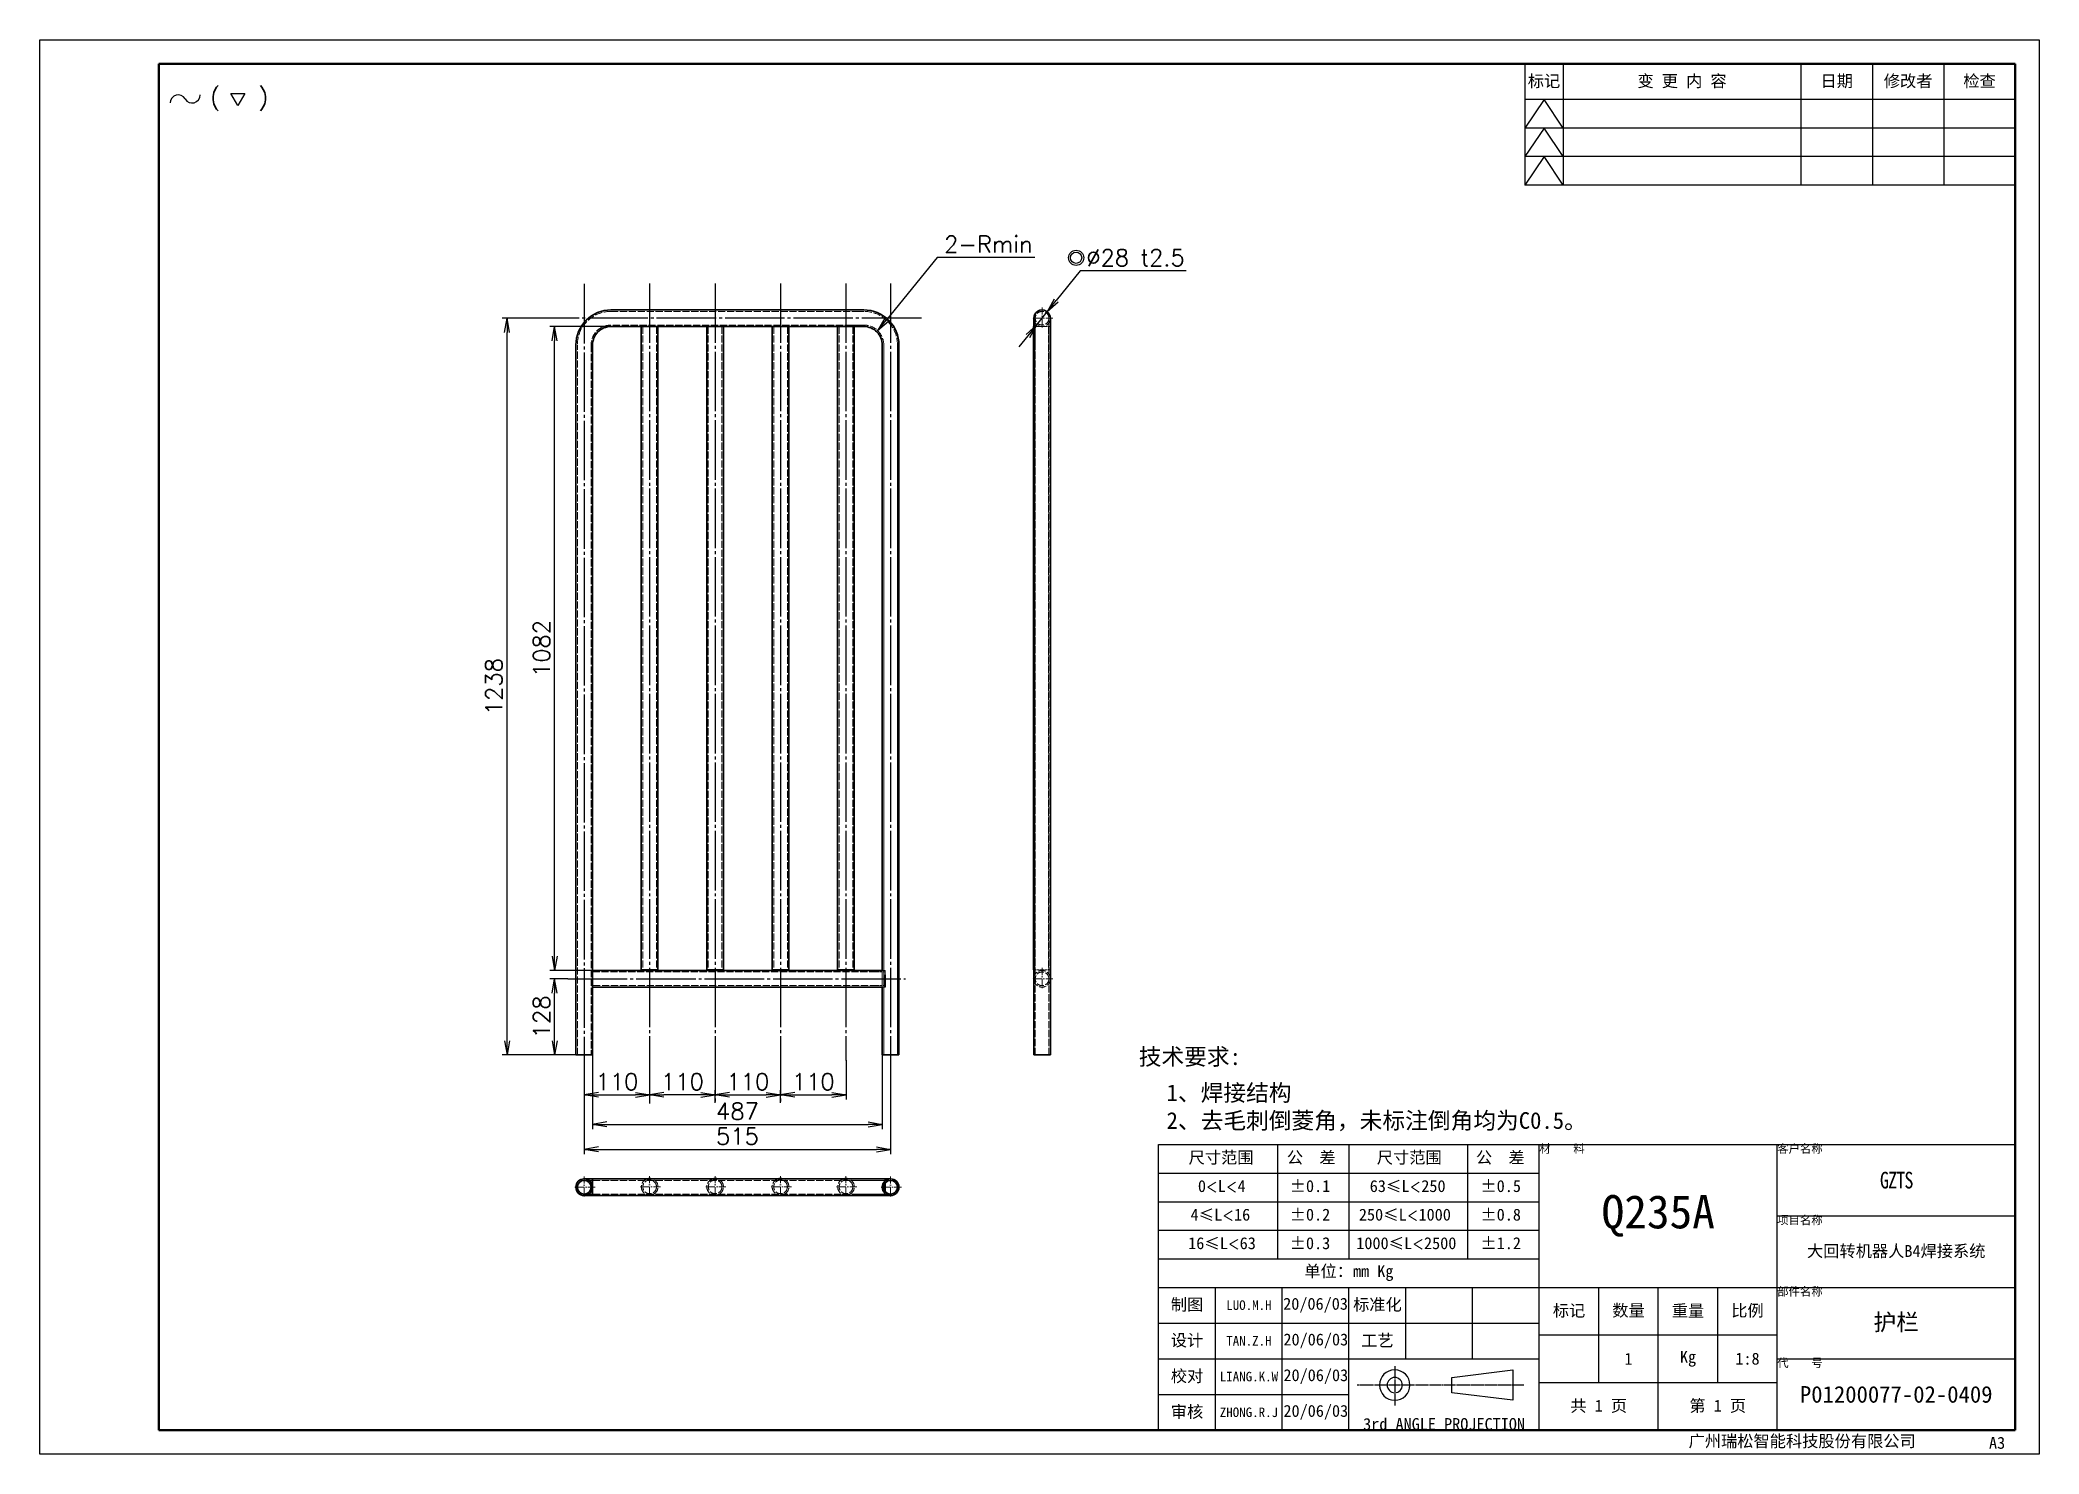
# Model space of a CAD drawing. Header units: millimetres. Extents: x -73083 to 81340, y -6859 to 6812.
# Drawn here: x 45136 to 48496, y -6850 to -4474 of the extents above; entities that cross this region are included whole.
import ezdxf

# ---------------------------------------------------------------- set-up
doc = ezdxf.new("R2010")
doc.units = ezdxf.units.MM
for name, pattern in [('AM_ISO02W050', [7.5, 6, -1.5]), ('AM_ISO08W050', [18, 12, -1.5, 3, -1.5]), ('CENTER-HOKUTO', [23, 20, -1, 1, -1]), ('DASHDOT', [18.5, 12, -3, 0.5, -3]), ('DASHED', [15, 12, -3])]:
    doc.linetypes.add(name, pattern=pattern)
doc.layers.add('A3', color=7, linetype='Continuous', plot=False)
for name, color, linetype, lineweight in [('AM_7', 2, 'AM_ISO08W050', 25), ('AM_HID', 1, 'AM_ISO02W050', 25), ('AM_VIS', 7, 'Continuous', 50), ('SOLID LINE', 7, 'Continuous', 30)]:
    doc.layers.add(name, color=color, linetype=linetype, lineweight=lineweight)
doc.layers.add('title_frame', color=7, linetype='Continuous')
doc.layers.add('word_dim', color=253, linetype='Continuous')
doc.styles.get("Standard").update_dxf_attribs({"font": 'romans.shx', "bigfont": 'bigfont.shx'})
doc.dimstyles.new('RS-1-8', dxfattribs={"dimscale": 8, "dimtxt": 3.5, "dimasz": 3, "dimexe": 1, "dimexo": 0, "dimgap": 1, "dimtad": 3, "dimdsep": 46, "dimtxsty": 'Standard', "dimblk1": 'OPEN', "dimblk2": 'OPEN', "dimsah": 1, "dimcen": 0, "dimclrd": 256, "dimclre": 256, "dimclrt": 3, "dimadec": 0, "dimazin": 0, "dimtfac": 1, "dimtmove": 0, "dimatfit": 3, "dimfxl": 0, "dimtolj": 1, "dimtzin": 0, "dimarcsym": 0})
doc.dimstyles.new('RS-1-8$3', dxfattribs={"dimscale": 8, "dimtxt": 3.5, "dimasz": 3, "dimexe": 1, "dimexo": 0, "dimgap": 1, "dimtad": 3, "dimtoh": 1, "dimdsep": 46, "dimtxsty": 'Standard', "dimblk1": 'OPEN', "dimblk2": 'OPEN', "dimsah": 1, "dimcen": 0, "dimclrd": 256, "dimclre": 256, "dimclrt": 3, "dimadec": 0, "dimazin": 0, "dimtfac": 1, "dimtmove": 0, "dimatfit": 3, "dimfxl": 0, "dimtolj": 1, "dimtzin": 0, "dimarcsym": 0})
doc.dimstyles.new('RS-1-8$4', dxfattribs={"dimscale": 8, "dimtxt": 3.5, "dimasz": 3, "dimexe": 1, "dimexo": 0, "dimgap": 1, "dimtad": 3, "dimtoh": 1, "dimdsep": 46, "dimtxsty": 'Standard', "dimblk1": 'OPEN', "dimblk2": 'OPEN', "dimsah": 1, "dimcen": 0, "dimclrd": 256, "dimclre": 256, "dimclrt": 3, "dimadec": 0, "dimazin": 0, "dimtfac": 1, "dimtmove": 0, "dimatfit": 3, "dimfxl": 0, "dimtolj": 1, "dimtzin": 0, "dimarcsym": 0})

msp = doc.modelspace()

# ---------------------------------------------------------------- texts
at = {"layer": 'SOLID LINE', "ltscale": 0.5}
for s, insert, char_height, width, attachment_point in [('\\pt120;{\\fSimHei|b0|i0|c134|p2;\\C3;标记}', (47664.11459, -4544.23229), 20, 64, 5), ('\\pt120;{\\fSimHei|b0|i0|c134|p2;\\C3;变 更 内 容}', (47896.11459, -4544.23229), 20, 400, 5), ('\\pt120;{\\fSimHei|b0|i0|c134|p2;\\C3;日期}', (48156.11459, -4544.23229), 20, 120, 5), ('\\pt120;{\\fSimHei|b0|i0|c134|p2;\\C3;修改者}', (48276.11459, -4544.23229), 20, 120, 5), ('\\pt120;{\\fSimHei|b0|i0|c134|p2;\\C3;检查}', (48396.11459, -4544.23229), 20, 120, 5), ('\\pt168;{\\fSimHei|b0|i0|c134|p2;\\C3;技术要求:}', (46982.92206, -6168.56083), 28, 240.4842079, 1), ('\\pt168;{\\fSimHei|b0|i0|c134|p2;\\C3;\\P1、焊接结构\\P2、去毛刺倒菱角，未标注倒角均为C0.5。}', (47029.71665, -6182.49049), 28, 892.7274818, 1), ('\\pt120;{\\fSimHei|b0|i0|c134|p2;\\C3;尺寸范围}', (47066.67429, -6342.0008), 20, 362.4121507, 1), ('\\pt120;{\\fSimHei|b0|i0|c134|p2;\\C3;公  差}', (47231.90422, -6342.0008), 20, 362.4121507, 1), ('\\pt120;{\\fSimHei|b0|i0|c134|p2;\\C3;尺寸范围}', (47383.05391, -6342.0008), 20, 362.4121507, 1), ('\\pt120;{\\fSimHei|b0|i0|c134|p2;\\C3;公  差}', (47549.76308, -6342.0008), 20, 362.4121507, 1), ('{\\fSimHei|b0|i0|c134|p2;\\C3;材    料}', (47656.11459, -6330.23229), 14, 400, 1), ('\\pt84;{\\fSimHei|b0|i0|c134|p2;\\C3;客户名称}', (48056.11459, -6330.23229), 14, 400, 1), ('{\\fSimHei|b0|i0|c134|p2;\\W0.8;\\T0.9;\\C3;GZTS}', (48256.11459, -6390.23229), 28, 400, 5), ('\\pt120;{\\fSimHei|b0|i0|c134|p2;\\C3;0\\Fromans,bigfont|c134;\\H0.9583x;<\\fSimHei|b0|i0|c134|p2;\\H1.044x;L\\Fromans,bigfont|c134;\\H0.9583x;<\\fSimHei|b0|i0|c134|p2;\\H1.044x;4}', (47082.35884, -6390.0008), 20, 362.4121507, 1), ('\\pt120;{\\fSimHei|b0|i0|c134|p2;\\C3;%%P0.1}', (47236.77332, -6390.0008), 20, 362.4121507, 1), ('\\pt120;{\\fSimHei|b0|i0|c134|p2;\\C3;63\\H0.9583x;≤\\H1.044x;L\\Fromans,bigfont|c134;\\H0.9579x;<\\fSimHei|b0|i0|c134|p2;\\H1.044x;250}', (47371.18404, -6390.0008), 20, 362.4121507, 1), ('\\pt120;{\\fSimHei|b0|i0|c134|p2;\\C3;%%P0.5}', (47557.33592, -6390.0008), 20, 362.4121507, 1), ('\\pt336;{\\fSimHei|b0|i0|c134|p2;\\C3;Q235A}', (47856.11459, -6450.23229), 56, 400, 5), ('\\pt120;{\\fSimHei|b0|i0|c134|p2;\\C3;4\\H0.9583x;≤\\H1.043x;L\\Fromans,bigfont|c134;\\H0.9588x;<\\fSimHei|b0|i0|c134|p2;\\H1.043x;16}', (47070.08671, -6438.0008), 20, 362.4121507, 1), ('\\pt120;{\\fSimHei|b0|i0|c134|p2;\\C3;%%P0.2}', (47236.77332, -6438.0008), 20, 362.4121507, 1), ('\\pt120;{\\fSimHei|b0|i0|c134|p2;\\C3;250\\H0.9583x;≤\\H1.044x;L\\Fromans,bigfont|c134;\\H0.9579x;<\\fSimHei|b0|i0|c134|p2;\\H1.044x;1000}', (47352.92292, -6438.0008), 20, 362.4121507, 1), ('\\pt120;{\\fSimHei|b0|i0|c134|p2;\\C3;%%P0.8}', (47557.33592, -6438.0008), 20, 362.4121507, 1), ('\\pt84;{\\fSimHei|b0|i0|c134|p2;\\C3;项目名称}', (48056.11459, -6450.23229), 14, 400, 1), ('\\pt120;{\\fSimHei|b0|i0|c134|p2;\\C3;%%P0.3}', (47236.77332, -6486.0008), 20, 362.4121507, 1), ('\\pt120;{\\fSimHei|b0|i0|c134|p2;\\C3;%%P1.2}', (47557.33592, -6486.0008), 20, 362.4121507, 1), ('\\pt120;{\\fSimHei|b0|i0|c134|p2;\\C3;16\\H0.9583x;≤\\H1.044x;L\\Fromans,bigfont|c134;\\H0.9579x;<\\fSimHei|b0|i0|c134|p2;\\H1.044x;63}', (47065.96632, -6486.0008), 20, 362.4121507, 1), ('{\\fSimHei|b0|i0|c134|p2;\\C3;大回转机器人B4焊接系统}', (48256.11459, -6510.23229), 20, 400, 5), ('\\pt120;{\\fSimHei|b0|i0|c134|p2;\\C3;单位：mm Kg}', (47336.11459, -6546.23229), 20, 640, 5), ('\\pt84;{\\fSimHei|b0|i0|c134|p2;\\C3;部件名称}', (48056.11459, -6570.23229), 14, 400, 1), ('\\pt120;{\\fSimHei|b0|i0|c134|p2;\\C3;制图}', (47064.11459, -6600.23229), 20, 96, 5), ('\\pt60;{\\fSimHei|b0|i0|c134|p2;\\C3;制图}', (47064.11459, -6600.23229), 20, 96, 5), ('\\pt288;{\\fSimHei|b0|i0|c134|p2;\\H0.8x;\\C3;LUO.M.H}', (47168.11459, -6600.23229), 20, 112, 5), ('\\pt60;{\\fSimHei|b0|i0|c134|p2;\\C3;20/06/03}', (47280.11459, -6600.23229), 20, 112, 5), ('\\pt120;{\\fSimHei|b0|i0|c134|p2;\\C3;标准化}', (47384.11459, -6600.23229), 20, 96, 5), ('\\pt120;{\\fSimHei|b0|i0|c134|p2;\\C3;标记}', (47706.11459, -6610.23229), 20, 100, 5), ('\\pt120;{\\fSimHei|b0|i0|c134|p2;\\C3;数量}', (47806.11459, -6610.23229), 20, 100, 5), ('\\pt120;{\\fSimHei|b0|i0|c134|p2;\\C3;重量}', (47906.11459, -6610.23229), 20, 100, 5), ('\\pt120;{\\fSimHei|b0|i0|c134|p2;\\C3;比例}', (48006.11459, -6610.23229), 20, 100, 5), ('{\\fSimHei|b0|i0|c134|p2;\\C3;护栏}', (48256.11459, -6630.23229), 28, 400, 5), ('\\pt120;{\\fSimHei|b0|i0|c134|p2;\\C3;设计}', (47064.11459, -6660.23229), 20, 96, 5), ('\\pt60;{\\fSimHei|b0|i0|c134|p2;\\C3;设计}', (47064.11459, -6660.23229), 20, 96, 5), ('\\pt288;{\\fSimHei|b0|i0|c134|p2;\\H0.8x;\\C3;TAN.Z.H}', (47168.11459, -6660.23229), 20, 112, 5), ('\\pt60;{\\fSimHei|b0|i0|c134|p2;\\C3;20/06/03}', (47280.51967, -6660.23229), 20, 111.1898286, 5), ('\\pt120;{\\fSimHei|b0|i0|c134|p2;\\C3;工艺}', (47384.11459, -6660.23229), 20, 96, 5), ('\\pt120;{\\fSimHei|b0|i0|c134|p2;\\C3;1}', (47806.11459, -6690.23229), 20, 100, 5), ('\\pt120;{\\fSimHei|b0|i0|c134|p2;\\C3;Kg}', (47906.11459, -6690.23229), 20, 100, 5), ('\\pt120;{\\fSimHei|b0|i0|c134|p2;\\C3;1:8}', (48006.11459, -6690.23229), 20, 100, 5), ('\\pt120;{\\fSimHei|b0|i0|c134|p2;\\C3;校对}', (47064.11459, -6720.23229), 20, 96, 5), ('\\pt60;{\\fSimHei|b0|i0|c134|p2;\\C3;校对}', (47064.11459, -6720.23229), 20, 96, 5), ('\\pt288;{\\fSimHei|b0|i0|c134|p2;\\H0.8x;\\C3;LIANG.K.W}', (47168.11459, -6720.23229), 20, 112, 5), ('\\pt60;{\\fSimHei|b0|i0|c134|p2;\\C3;20/06/03}', (47280.51967, -6720.23229), 20, 111.1898286, 5), ('\\pt84;{\\fSimHei|b0|i0|c134|p2;\\C3;代    号}', (48056.11459, -6690.23229), 14, 400, 1), ('{\\fSimHei|b0|i0|c134|p2;\\C3;P01200077-02-0409}', (48256.11459, -6750.23229), 28, 400, 5), ('\\pt120;{\\fSimHei|b0|i0|c134|p2;\\C3;审核}', (47064.11459, -6780.23229), 20, 96, 5), ('\\pt60;{\\fSimHei|b0|i0|c134|p2;\\C3;审核}', (47064.11459, -6780.23229), 20, 96, 5), ('\\pt288;{\\fSimHei|b0|i0|c134|p2;\\H0.8x;\\C3;ZHONG.R.J}', (47168.11459, -6780.23229), 20, 112, 5), ('\\pt60;{\\fSimHei|b0|i0|c134|p2;\\C3;20/06/03}', (47280.51967, -6780.23229), 20, 111.1898286, 5), ('\\pt120;{\\fSimHei|b0|i0|c134|p2;\\C3;共 1 页}', (47756.11459, -6770.23229), 20, 200, 5), ('\\pt120;{\\fSimHei|b0|i0|c134|p2;\\C3;第 1 页}', (47956.11459, -6770.23229), 20, 200, 5), ('{\\fSimHei|b0|i0|c134|p2;\\C3;3rd ANGLE PROJECTION}', (47496.11459, -6810.23229), 20, 320, 8), ('\\pt120;{\\fSimHei|b0|i0|c134|p2;\\C3;广州瑞松智能科技股份有限公司}', (47907.0635, -6818.51612), 20, 628.4944651, 1), ('\\pt120;{\\fSimHei|b0|i0|c134|p2;\\C3;A3}', (48412.02555, -6821.41154), 20, 628.4944651, 1)]:
    msp.add_mtext(s, dxfattribs=dict(at, insert=insert, char_height=char_height, width=width, attachment_point=attachment_point))
at = {"layer": 'SOLID LINE', "ltscale": 0.5, "insert": (47348.53333, -6486.0008), "char_height": 20, "width": 362.4121507, "attachment_point": 1, "line_spacing_factor": 0.72}
msp.add_mtext('\\pt120;{\\fSimHei|b0|i0|c134|p2;\\C3;1000\\H0.9583x;≤\\H1.044x;L\\Fromans,bigfont|c134;\\H0.9579x;<\\fSimHei|b0|i0|c134|p2;\\H1.044x;2500}', dxfattribs=at)

# ---------------------------------------------------------------- blocks, each defined once
blk = doc.blocks.new('_Open')
at = {"color": 0, "lineweight": -2}
for p, q in [((-1, 0.17), (0, 0)), ((-1, -0.17), (0, 0)), ((0, 0), (-1, 0))]:
    blk.add_line(p, q, dxfattribs=at)
blk = doc.blocks.new('*D476')
at = {"layer": 'DEFPOINTS', "color": 0, "linetype": 'Continuous', "ltscale": 5}
for p in [(46829.2, -4930.8), (46811.7, -4952.7)]:
    blk.add_point(p, dxfattribs=at)
at = {"layer": 'word_dim', "linetype": 'Continuous', "lineweight": -2, "ltscale": 5}
for p, q in [((46884.4, -4862), (46844.2, -4912.1)), ((47062.5, -4862), (46884.4, -4862)), ((46811.7, -4952.7), (46829.2, -4930.8)), ((46796.6, -4971.4), (46781.6, -4990.1))]:
    blk.add_line(p, q, dxfattribs=at)
at = {"layer": 'word_dim', "linetype": 'Continuous', "lineweight": -2, "ltscale": 5, "xscale": 24, "yscale": 24, "zscale": 24}
for p, rotation in [((46829.2, -4930.8), 231.2568683288548), ((46811.7, -4952.7), 51.25686832885479)]:
    blk.add_blockref('_Open', p, dxfattribs=dict(at, rotation=rotation))
at = {"layer": 'word_dim', "color": 3, "linetype": 'Continuous', "ltscale": 5, "insert": (46977.5, -4840), "char_height": 28, "attachment_point": 5}
blk.add_mtext('\\A1;∅28 t2.5', dxfattribs=at)
blk = doc.blocks.new('shiage0')
at = {"layer": 'word_dim', "color": 3, "linetype": 'Continuous'}
for centre, start, end in [((1.69, 0), 30, 180), ((4.61, 1.69), 210, 0)]:
    blk.add_arc(centre, 1.69, start, end, dxfattribs=at)
blk = doc.blocks.new('12')
at = {"layer": 'title_frame', "color": 3, "linetype": 'Continuous'}
blk.add_lwpolyline([(20.46, 3.03), (19.01, 5.53), (21.9, 5.53)], close=True, dxfattribs=at)
blk.add_blockref('shiage0', (6.23, 3.56), dxfattribs=at)
blk.add_text('(   )', height=3.5, dxfattribs=at).set_placement((14.64, 3.08))
blk = doc.blocks.new('*D466')
at = {"layer": 'DEFPOINTS', "color": 0, "ltscale": 5}
for p in [(46050.9, -6189.7), (46160.9, -6246.7), (46160.9, -6261.3)]:
    blk.add_point(p, dxfattribs=at)
at = {"layer": 'word_dim', "lineweight": -2, "ltscale": 5}
for p, q in [((46050.9, -6189.7), (46050.9, -6254.7)), ((46074.9, -6246.7), (46136.9, -6246.7)), ((46160.9, -6261.3), (46160.9, -6238.7))]:
    blk.add_line(p, q, dxfattribs=at)
at = {"layer": 'word_dim', "lineweight": -2, "ltscale": 5, "xscale": 24, "yscale": 24, "zscale": 24, "rotation": 180}
blk.add_blockref('_Open', (46050.9, -6246.7), dxfattribs=at)
at = {"layer": 'word_dim', "lineweight": -2, "ltscale": 5, "xscale": 24, "yscale": 24, "zscale": 24}
blk.add_blockref('_Open', (46160.9, -6246.7), dxfattribs=at)
at = {"layer": 'word_dim', "color": 3, "ltscale": 5, "insert": (46105.9, -6224.7), "char_height": 28, "attachment_point": 5}
blk.add_mtext('\\A1;110', dxfattribs=at)
blk = doc.blocks.new('*D467')
at = {"layer": 'DEFPOINTS', "color": 0, "ltscale": 5}
for p in [(46160.9, -6246.7), (46160.9, -6260.3), (46270.9, -6260.3)]:
    blk.add_point(p, dxfattribs=at)
at = {"layer": 'word_dim', "lineweight": -2, "ltscale": 5}
for p, q in [((46160.9, -6260.3), (46160.9, -6238.7)), ((46246.9, -6246.7), (46184.9, -6246.7)), ((46270.9, -6260.3), (46270.9, -6238.7))]:
    blk.add_line(p, q, dxfattribs=at)
at = {"layer": 'word_dim', "lineweight": -2, "ltscale": 5, "xscale": 24, "yscale": 24, "zscale": 24, "rotation": 180}
blk.add_blockref('_Open', (46160.9, -6246.7), dxfattribs=at)
at = {"layer": 'word_dim', "lineweight": -2, "ltscale": 5, "xscale": 24, "yscale": 24, "zscale": 24}
blk.add_blockref('_Open', (46270.9, -6246.7), dxfattribs=at)
at = {"layer": 'word_dim', "color": 3, "ltscale": 5, "insert": (46215.9, -6224.7), "char_height": 28, "attachment_point": 5}
blk.add_mtext('\\A1;110', dxfattribs=at)
blk = doc.blocks.new('*D468')
at = {"layer": 'DEFPOINTS', "color": 0, "ltscale": 5}
for p in [(46380.9, -6246.7), (46270.9, -6260.3), (46380.9, -6260.3)]:
    blk.add_point(p, dxfattribs=at)
at = {"layer": 'word_dim', "lineweight": -2, "ltscale": 5}
for p, q in [((46270.9, -6260.3), (46270.9, -6238.7)), ((46294.9, -6246.7), (46356.9, -6246.7)), ((46380.9, -6260.3), (46380.9, -6238.7))]:
    blk.add_line(p, q, dxfattribs=at)
at = {"layer": 'word_dim', "lineweight": -2, "ltscale": 5, "xscale": 24, "yscale": 24, "zscale": 24, "rotation": 180}
blk.add_blockref('_Open', (46270.9, -6246.7), dxfattribs=at)
at = {"layer": 'word_dim', "lineweight": -2, "ltscale": 5, "xscale": 24, "yscale": 24, "zscale": 24}
blk.add_blockref('_Open', (46380.9, -6246.7), dxfattribs=at)
at = {"layer": 'word_dim', "color": 3, "ltscale": 5, "insert": (46325.9, -6224.7), "char_height": 28, "attachment_point": 5}
blk.add_mtext('\\A1;110', dxfattribs=at)
blk = doc.blocks.new('*D469')
at = {"layer": 'DEFPOINTS', "color": 0, "ltscale": 5}
for p in [(46490.9, -6188.7), (46490.9, -6246.7), (46380.9, -6260.3)]:
    blk.add_point(p, dxfattribs=at)
at = {"layer": 'word_dim', "lineweight": -2, "ltscale": 5}
for p, q in [((46490.9, -6188.7), (46490.9, -6254.7)), ((46380.9, -6260.3), (46380.9, -6238.7)), ((46404.9, -6246.7), (46466.9, -6246.7))]:
    blk.add_line(p, q, dxfattribs=at)
at = {"layer": 'word_dim', "lineweight": -2, "ltscale": 5, "xscale": 24, "yscale": 24, "zscale": 24, "rotation": 180}
blk.add_blockref('_Open', (46380.9, -6246.7), dxfattribs=at)
at = {"layer": 'word_dim', "lineweight": -2, "ltscale": 5, "xscale": 24, "yscale": 24, "zscale": 24}
blk.add_blockref('_Open', (46490.9, -6246.7), dxfattribs=at)
at = {"layer": 'word_dim', "color": 3, "ltscale": 5, "insert": (46435.9, -6224.7), "char_height": 28, "attachment_point": 5}
blk.add_mtext('\\A1;110', dxfattribs=at)
blk = doc.blocks.new('*D470')
at = {"layer": 'DEFPOINTS', "color": 0, "ltscale": 5}
for p in [(46050.9, -6189.7), (46565.9, -6184.5), (46565.9, -6338.4)]:
    blk.add_point(p, dxfattribs=at)
at = {"layer": 'word_dim', "lineweight": -2, "ltscale": 5}
for p, q in [((46050.9, -6189.7), (46050.9, -6346.4)), ((46565.9, -6184.5), (46565.9, -6346.4)), ((46074.9, -6338.4), (46541.9, -6338.4))]:
    blk.add_line(p, q, dxfattribs=at)
at = {"layer": 'word_dim', "lineweight": -2, "ltscale": 5, "xscale": 24, "yscale": 24, "zscale": 24, "rotation": 180}
blk.add_blockref('_Open', (46050.9, -6338.4), dxfattribs=at)
at = {"layer": 'word_dim', "lineweight": -2, "ltscale": 5, "xscale": 24, "yscale": 24, "zscale": 24}
blk.add_blockref('_Open', (46565.9, -6338.4), dxfattribs=at)
at = {"layer": 'word_dim', "color": 3, "ltscale": 5, "insert": (46308.4, -6316.4), "char_height": 28, "attachment_point": 5}
blk.add_mtext('\\A1;515', dxfattribs=at)
blk = doc.blocks.new('*D471')
at = {"layer": 'DEFPOINTS', "color": 0, "ltscale": 5}
for p in [(46544.1, -4963.1), (46523.1, -4989.2)]:
    blk.add_point(p, dxfattribs=at)
at = {"layer": 'word_dim', "lineweight": -2, "ltscale": 5}
for p, q in [((46644.2, -4839.5), (46559.2, -4944.5)), ((46808.2, -4839.5), (46644.2, -4839.5))]:
    blk.add_line(p, q, dxfattribs=at)
at = {"layer": 'word_dim', "lineweight": -2, "ltscale": 5, "xscale": 24, "yscale": 24, "zscale": 24, "rotation": 231.0047292198497}
blk.add_blockref('_Open', (46544.1, -4963.1), dxfattribs=at)
at = {"layer": 'word_dim', "color": 3, "ltscale": 5, "insert": (46730.2, -4817.5), "char_height": 28, "attachment_point": 5}
blk.add_mtext('\\A1;{\\Fromans,bigfont|c134;2-Rmin}', dxfattribs=at)
blk = doc.blocks.new('*D472')
at = {"layer": 'DEFPOINTS', "color": 0, "ltscale": 5}
for p in [(46001.2, -6051.7), (46023.2, -6051.7), (46036.9, -6179.7)]:
    blk.add_point(p, dxfattribs=at)
at = {"layer": 'word_dim', "lineweight": -2, "ltscale": 5}
for p, q in [((46023.2, -6051.7), (45993.2, -6051.7)), ((46001.2, -6155.7), (46001.2, -6075.7)), ((46036.9, -6179.7), (45993.2, -6179.7))]:
    blk.add_line(p, q, dxfattribs=at)
at = {"layer": 'word_dim', "lineweight": -2, "ltscale": 5, "xscale": 24, "yscale": 24, "zscale": 24}
for p, rotation in [((46001.2, -6051.7), 90), ((46001.2, -6179.7), 270)]:
    blk.add_blockref('_Open', p, dxfattribs=dict(at, rotation=rotation))
at = {"layer": 'word_dim', "color": 3, "ltscale": 5, "insert": (45979.2, -6115.7), "char_height": 28, "attachment_point": 5, "rotation": 90}
blk.add_mtext('\\A1;128', dxfattribs=at)
blk = doc.blocks.new('*D473')
at = {"layer": 'DEFPOINTS', "color": 0, "ltscale": 5}
for p in [(45921.2, -4941.7), (46027.7, -4941.7), (46036.9, -6179.7)]:
    blk.add_point(p, dxfattribs=at)
at = {"layer": 'word_dim', "lineweight": -2, "ltscale": 5}
for p, q in [((46027.7, -4941.7), (45913.2, -4941.7)), ((45921.2, -6155.7), (45921.2, -4965.7)), ((46036.9, -6179.7), (45913.2, -6179.7))]:
    blk.add_line(p, q, dxfattribs=at)
at = {"layer": 'word_dim', "lineweight": -2, "ltscale": 5, "xscale": 24, "yscale": 24, "zscale": 24}
for p, rotation in [((45921.2, -4941.7), 90), ((45921.2, -6179.7), 270)]:
    blk.add_blockref('_Open', p, dxfattribs=dict(at, rotation=rotation))
at = {"layer": 'word_dim', "color": 3, "ltscale": 5, "insert": (45899.2, -5560.7), "char_height": 28, "attachment_point": 5, "rotation": 90}
blk.add_mtext('\\A1;1238', dxfattribs=at)
blk = doc.blocks.new('*D474')
at = {"layer": 'DEFPOINTS', "color": 0, "ltscale": 5}
for p in [(46064.9, -6179.7), (46551.9, -6179.7), (46551.9, -6296.3)]:
    blk.add_point(p, dxfattribs=at)
at = {"layer": 'word_dim', "lineweight": -2, "ltscale": 5}
for p, q in [((46064.9, -6179.7), (46064.9, -6304.3)), ((46551.9, -6179.7), (46551.9, -6304.3)), ((46088.9, -6296.3), (46527.9, -6296.3))]:
    blk.add_line(p, q, dxfattribs=at)
at = {"layer": 'word_dim', "lineweight": -2, "ltscale": 5, "xscale": 24, "yscale": 24, "zscale": 24, "rotation": 180}
blk.add_blockref('_Open', (46064.9, -6296.3), dxfattribs=at)
at = {"layer": 'word_dim', "lineweight": -2, "ltscale": 5, "xscale": 24, "yscale": 24, "zscale": 24}
blk.add_blockref('_Open', (46551.9, -6296.3), dxfattribs=at)
at = {"layer": 'word_dim', "color": 3, "ltscale": 5, "insert": (46308.4, -6274.3), "char_height": 28, "attachment_point": 5}
blk.add_mtext('\\A1;487', dxfattribs=at)
blk = doc.blocks.new('*D475')
at = {"layer": 'DEFPOINTS', "color": 0, "ltscale": 5}
for p in [(46001.2, -4955.7), (46095.9, -4955.7), (46064.9, -6037.7)]:
    blk.add_point(p, dxfattribs=at)
at = {"layer": 'word_dim', "lineweight": -2, "ltscale": 5}
for p, q in [((46095.9, -4955.7), (45993.2, -4955.7)), ((46001.2, -6013.7), (46001.2, -4979.7)), ((46064.9, -6037.7), (45993.2, -6037.7))]:
    blk.add_line(p, q, dxfattribs=at)
at = {"layer": 'word_dim', "lineweight": -2, "ltscale": 5, "xscale": 24, "yscale": 24, "zscale": 24}
for p, rotation in [((46001.2, -4955.7), 90), ((46001.2, -6037.7), 270)]:
    blk.add_blockref('_Open', p, dxfattribs=dict(at, rotation=rotation))
at = {"layer": 'word_dim', "color": 3, "ltscale": 5, "insert": (45979.2, -5496.7), "char_height": 28, "attachment_point": 5, "rotation": 90}
blk.add_mtext('\\A1;1082', dxfattribs=at)

# ---------------------------------------------------------------- dimensions: what is measured, and where the dimension line sits
at = {"layer": 'word_dim', "ltscale": 5}
dim = msp.add_radius_dim(center=(46523.06197, -4989.17958), mpoint=(46544.14206, -4963.14345), text='{\\Fromans,bigfont|c134;2-Rmin}', dimstyle='RS-1-8$4', override={"dimtofl": 0}, dxfattribs=at)
dim.commit()
dim.dimension.update_dxf_attribs({"geometry": '*D471', "text_midpoint": (46730.22259, -4839.53343), "dimtype": 164})
at = {"layer": 'word_dim', "linetype": 'Continuous', "ltscale": 5}
dim = msp.add_diameter_dim_2p(p1=(46811.66307, -4952.68549), p2=(46829.18631, -4930.84662), text='<> t2.5', dimstyle='RS-1-8$3', dxfattribs=at)
dim.commit()
dim.dimension.update_dxf_attribs({"geometry": '*D476', "text_midpoint": (46977.47754, -4862.02134), "dimtype": 163})
at = {"layer": 'word_dim', "ltscale": 5}
for base, p1, p2, picture, middle in [((45921.22588, -4941.73792), (46036.86627, -6179.7379), (46027.69575, -4941.73792), '*D473', (45899.22588, -5560.73791)), ((46001.18454, -4955.73792), (46064.86627, -6037.7379), (46095.86627, -4955.73792), '*D475', (45979.18454, -5496.73791)), ((46001.18454, -6051.7379), (46036.86627, -6179.7379), (46023.24551, -6051.7379), '*D472', (45979.18454, -6115.7379))]:
    dim = msp.add_linear_dim(base=base, p1=p1, p2=p2, angle=90, dimstyle='RS-1-8', dxfattribs=at)
    dim.commit()
    dim.dimension.update_dxf_attribs({"geometry": picture, "text_midpoint": middle})
for base, p1, p2, picture, middle in [((46551.86627, -6296.25801), (46064.86627, -6179.7379), (46551.86627, -6179.7379), '*D474', (46308.36627, -6274.25801)), ((46565.86627, -6338.35163), (46050.86627, -6189.7433), (46565.86627, -6184.53969), '*D470', (46308.36627, -6316.35163))]:
    dim = msp.add_linear_dim(base=base, p1=p1, p2=p2, dimstyle='RS-1-8', dxfattribs=at)
    dim.commit()
    dim.dimension.update_dxf_attribs({"geometry": picture, "text_midpoint": middle})
for base, p1, p2, picture, middle in [((46160.86523, -6246.69109), (46050.86627, -6189.7433), (46160.86523, -6261.31021), '*D466', (46105.86575, -6246.69109)), ((46160.86523, -6246.69109), (46270.86523, -6260.31021), (46160.86523, -6260.31021), '*D467', (46215.86523, -6246.69109)), ((46380.86523, -6246.69109), (46270.86523, -6260.31021), (46380.86523, -6260.31021), '*D468', (46325.86523, -6246.69109)), ((46490.86523, -6246.69109), (46380.86523, -6260.31021), (46490.86523, -6188.7433), '*D469', (46435.86523, -6246.69109))]:
    dim = msp.add_linear_dim(base=base, p1=p1, p2=p2, dimstyle='RS-1-8', dxfattribs=at)
    dim.commit()
    dim.dimension.update_dxf_attribs({"geometry": picture, "text_midpoint": middle, "dimtype": 160})

# ---------------------------------------------------------------- linework, layer by layer
at = {"layer": 'A3', "linetype": 'Continuous'}
msp.add_lwpolyline([(45136.11459, -4474.23229), (48496.11459, -4474.23229), (48496.11459, -6850.23229), (45136.11459, -6850.23229)], close=True, dxfattribs=at)
at = {"layer": 'AM_7', "linetype": 'DASHDOT', "lineweight": 13}
for p, q in [((46820.4472, -4923.53785), (46820.4472, -4959.93793)), ((46838.64727, -4941.73792), (46802.24725, -4941.73792)), ((46820.4472, -6033.53791), (46820.4472, -6069.9379)), ((46838.64727, -6051.7379), (46802.24725, -6051.7379)), ((46050.86627, -6383.74952), (46050.86627, -6420.14954)), ((46160.86523, -6383.10987), (46160.86523, -6419.50989)), ((46270.86523, -6383.10987), (46270.86523, -6419.50989)), ((46380.86523, -6383.10987), (46380.86523, -6419.50989)), ((46490.86523, -6383.10987), (46490.86523, -6419.50989)), ((46565.86627, -6383.74952), (46565.86627, -6420.14954)), ((46069.06628, -6401.94947), (46032.66626, -6401.94947)), ((46179.06524, -6401.30994), (46142.66525, -6401.30994)), ((46289.06524, -6401.30994), (46252.66522, -6401.30994)), ((46399.06524, -6401.30994), (46362.66522, -6401.30994)), ((46509.06524, -6401.30994), (46472.66522, -6401.30994)), ((46584.06628, -6401.94947), (46547.66626, -6401.94947))]:
    msp.add_line(p, q, dxfattribs=at)
at = {"layer": 'AM_HID', "linetype": 'DASHED', "lineweight": 13}
for p, q in [((46095.86627, -4930.23792), (46500.86627, -4930.23792)), ((46520.86627, -4927.73792), (46500.86627, -4927.73792)), ((46500.86627, -4930.23792), (46520.86627, -4930.23792)), ((46520.86627, -4930.23792), (46500.86627, -4930.23792)), ((46500.86627, -4953.23792), (46095.86627, -4953.23792)), ((46146.86523, -4955.73792), (46174.86523, -4955.73792)), ((46149.36523, -4955.73792), (46149.36523, -6036.7379)), ((46172.36523, -4955.73792), (46172.36523, -6036.7379)), ((46256.86523, -4955.73792), (46284.86523, -4955.73792)), ((46259.36523, -4955.73792), (46259.36523, -6036.7379)), ((46282.36523, -4955.73792), (46282.36523, -6036.7379)), ((46366.86523, -4955.73792), (46394.86523, -4955.73792)), ((46369.36523, -4955.73792), (46369.36523, -6036.7379)), ((46392.36523, -4955.73792), (46392.36523, -6036.7379)), ((46476.86523, -4955.73792), (46500.86627, -4955.73792)), ((46479.36523, -4955.73792), (46479.36523, -6036.7379)), ((46500.86627, -4953.23792), (46520.86627, -4953.23792)), ((46520.86627, -4953.23792), (46500.86627, -4953.23792)), ((46500.86627, -4955.73792), (46520.86627, -4955.73792)), ((46502.36523, -4955.73792), (46502.36523, -6036.7379)), ((46806.4472, -4986.73792), (46806.4472, -4955.71045)), ((46808.30767, -4955.73792), (46808.30767, -6036.7379)), ((46808.30767, -4955.73792), (46808.30767, -6036.7379)), ((46808.30767, -4955.73792), (46808.30767, -6036.7379)), ((46808.30767, -4955.73792), (46808.30767, -6036.7379)), ((46808.9472, -4941.73792), (46808.9472, -4986.73792)), ((46808.9472, -4986.73792), (46808.9472, -4941.7594)), ((46831.30767, -4955.73792), (46831.30767, -6036.7379)), ((46831.30767, -4955.73792), (46831.30767, -6036.7379)), ((46831.30767, -4955.73792), (46831.30767, -6036.7379)), ((46831.30767, -4955.73792), (46831.30767, -6036.7379)), ((46831.9472, -4941.73792), (46831.9472, -4986.73792)), ((46833.80767, -4955.73792), (46833.80767, -6036.7379)), ((46833.80767, -4955.73792), (46833.80767, -6036.7379)), ((46833.80767, -4955.73792), (46833.80767, -6036.7379)), ((46833.80767, -4955.73792), (46833.80767, -6036.7379)), ((46834.4472, -4986.73792), (46834.4472, -4941.7378)), ((46039.36627, -6179.7379), (46039.36627, -4986.73792)), ((46062.36627, -4986.73792), (46062.36627, -6179.7379)), ((46551.86627, -4986.73792), (46551.86627, -6179.7379)), ((46554.36627, -4986.73792), (46554.36627, -6179.7379)), ((46554.36627, -6179.7379), (46554.36627, -4986.73792)), ((46577.36627, -4986.73792), (46577.36627, -6179.7379)), ((46577.36627, -6179.7379), (46577.36627, -4986.73792)), ((46579.86627, -6179.7379), (46579.86627, -4986.73792)), ((46806.4472, -6036.73798), (46806.4472, -4986.73792)), ((46808.9472, -6179.7379), (46808.9472, -4986.73792)), ((46808.9472, -6179.7379), (46808.9472, -4986.73792)), ((46831.9472, -6179.7379), (46831.9472, -4986.73792)), ((46831.9472, -6179.7379), (46831.9472, -4986.73792)), ((46834.4472, -6179.7379), (46834.4472, -4986.73792)), ((46064.86627, -6063.2379), (46064.86627, -6040.2379)), ((46064.86627, -6040.2379), (46542.86627, -6040.2379)), ((46551.86627, -6065.7379), (46551.86627, -6037.7379)), ((46542.86627, -6063.2379), (46064.86627, -6063.2379)), ((46050.88772, -6413.44947), (46095.86627, -6413.44947)), ((46064.86627, -6387.94947), (46095.86627, -6387.94947)), ((46542.86627, -6390.44947), (46064.86627, -6390.44947)), ((46542.86627, -6413.44947), (46064.86627, -6413.44947)), ((46095.86627, -6387.94947), (46500.86627, -6387.94947)), ((46095.86627, -6390.44947), (46500.86627, -6390.44947)), ((46095.86627, -6413.44947), (46500.86627, -6413.44947)), ((46520.86627, -6387.94947), (46500.86627, -6387.94947)), ((46520.86627, -6390.44947), (46500.86627, -6390.44947)), ((46520.86627, -6413.44947), (46500.86627, -6413.44947)), ((46520.86627, -6387.94947), (46556.86621, -6387.94947)), ((46520.86627, -6390.44947), (46565.86627, -6390.44947)), ((46520.86627, -6413.44947), (46565.86627, -6413.44947))]:
    msp.add_line(p, q, dxfattribs=at)
at = {"layer": 'AM_HID', "linetype": 'DASHED', "lineweight": 13, "ltscale": 0.099974}
msp.add_line((46504.86523, -4955.73792), (46500.86627, -4955.73792), dxfattribs=at)
at = {"layer": 'AM_HID', "linetype": 'DASHED', "lineweight": 13, "ltscale": 0.334012}
for p, q in [((46819.80767, -4955.73792), (46806.4472, -4955.73792)), ((46806.4472, -6036.7379), (46819.80767, -6036.7379))]:
    msp.add_line(p, q, dxfattribs=at)
at = {"layer": 'AM_HID', "linetype": 'DASHED', "lineweight": 13, "ltscale": 0.35}
for p, q in [((46833.80767, -4955.73792), (46819.80767, -4955.73792)), ((46542.86627, -6040.2379), (46556.86627, -6040.2379)), ((46819.80767, -6036.7379), (46833.80767, -6036.7379)), ((46542.86627, -6063.2379), (46556.86627, -6063.2379)), ((46556.86627, -6390.44947), (46542.86627, -6390.44947)), ((46556.86627, -6413.44947), (46542.86627, -6413.44947))]:
    msp.add_line(p, q, dxfattribs=at)
at = {"layer": 'AM_HID', "linetype": 'DASHED', "lineweight": 13, "ltscale": 0.125}
for p, q in [((46556.86627, -6037.7379), (46551.86627, -6037.7379)), ((46556.86627, -6065.7379), (46551.86627, -6065.7379))]:
    msp.add_line(p, q, dxfattribs=at)
at = {"layer": 'AM_HID', "linetype": 'DASHED', "lineweight": 13, "ltscale": 0.182201}
msp.add_line((46556.86627, -6037.7379), (46556.86627, -6045.02594), dxfattribs=at)
at = {"layer": 'AM_HID', "linetype": 'DASHED', "lineweight": 13, "ltscale": 0.019095}
msp.add_line((46051.65106, -6413.42273), (46050.88772, -6413.44947), dxfattribs=at)
at = {"layer": 'AM_HID', "linetype": 'DASHED', "lineweight": 13, "ltscale": 0.2875}
msp.add_line((46064.86627, -6401.94947), (46064.86627, -6390.44947), dxfattribs=at)
at = {"layer": 'AM_HID', "linetype": 'DASHED', "lineweight": 13, "ltscale": 0.089124}
msp.add_line((46556.86627, -6391.22571), (46556.86627, -6394.79065), dxfattribs=at)
at = {"layer": 'AM_HID', "linetype": 'DASHED', "lineweight": 13, "ltscale": 0.089099}
msp.add_line((46556.86627, -6409.10938), (46556.86627, -6412.67334), dxfattribs=at)
at = {"layer": 'AM_HID', "linetype": 'DASHED', "lineweight": 13}
for points in [[(46831.9472, -4986.73792), (46831.9472, -4942.76624), (46831.9472, -4941.76392), (46831.92047, -4940.95313)], [(46050.08148, -6390.47632), (46051.32431, -6390.44947), (46065.20245, -6390.44947), (46095.86627, -6390.44947)]]:
    msp.add_lwpolyline(points, dxfattribs=at)
for centre, radius in [((46820.4472, -4941.73792), 11.5), ((46820.4472, -6051.7379), 14), ((46820.4472, -6051.7379), 11.5), ((46160.86523, -6401.30994), 11.5), ((46270.86523, -6401.30994), 11.5), ((46380.86523, -6401.30994), 11.5), ((46490.86523, -6401.30994), 11.5)]:
    msp.add_circle(centre, radius, dxfattribs=at)
for centre, radius, start, end in [((46095.86627, -4986.73792), 56.5, 90.0000025, 180.00000501), ((46520.86627, -4986.73792), 59, 0, 90.0000025), ((46520.86627, -4986.73792), 56.5, 0, 90.0000025), ((46520.86627, -4986.73792), 56.5, 0, 90.0000025), ((46095.86627, -4986.73792), 33.5, 90.0000025, 180.00000501), ((46520.86627, -4986.73792), 33.5, 0, 90.0000025), ((46520.86627, -4986.73792), 33.5, 0, 90.0000025), ((46520.86627, -4986.73792), 31, 0, 90.0000025), ((46820.42901, -4941.73523), 13.98195, 179.63744491, 183.92914327), ((46820.4472, -4941.73792), 14, 180.00002231, 0.00001565), ((46820.14813, -4941.74683), 11.20087, 180.06432171, 183.97210516), ((46050.86374, -6401.97132), 13.9784, 269.63977332, 273.9295351), ((46160.86523, -6401.30994), 14, 180.00000501, 72.61424775), ((46160.86523, -6401.30994), 14, 107.38575726, 180.00000501), ((46270.86523, -6401.30994), 14, 180.00000501, 72.61424775), ((46270.86523, -6401.30994), 14, 107.38575726, 180.00000501), ((46380.86523, -6401.30994), 14, 180.00000501, 72.61424775), ((46380.86523, -6401.30994), 14, 107.38575726, 180.00000501), ((46490.86523, -6401.30994), 14, 180.00000501, 72.61424775), ((46490.86523, -6401.30994), 14, 107.38575726, 180.00000501)]:
    msp.add_arc(centre, radius, start, end, dxfattribs=at)
at = {"layer": 'AM_VIS', "linetype": 'Continuous'}
for p, q in [((48456.11459, -4514.23229), (45336.11459, -4514.23229)), ((45336.11459, -6810.23229), (45336.11459, -4514.23229)), ((48456.11459, -6810.23229), (48456.11459, -4514.23229)), ((48456.11459, -6810.23229), (45336.11459, -6810.23229))]:
    msp.add_line(p, q, dxfattribs=at)
at = {"layer": 'AM_VIS', "lineweight": 35}
for p, q in [((46095.86627, -4927.73792), (46500.86627, -4927.73792)), ((46500.86627, -4927.73792), (46520.86627, -4927.73792)), ((46095.86627, -4955.73792), (46146.86523, -4955.73792)), ((46174.86523, -4955.73792), (46146.86523, -4955.73792)), ((46146.86523, -4955.73792), (46146.86523, -6036.7379)), ((46174.86523, -4955.73792), (46256.86523, -4955.73792)), ((46174.86523, -4955.73792), (46174.86523, -6036.7379)), ((46284.86523, -4955.73792), (46256.86523, -4955.73792)), ((46256.86523, -4955.73792), (46256.86523, -6036.7379)), ((46284.86523, -4955.73792), (46366.86523, -4955.73792)), ((46284.86523, -4955.73792), (46284.86523, -6036.7379)), ((46394.86523, -4955.73792), (46366.86523, -4955.73792)), ((46366.86523, -4955.73792), (46366.86523, -6036.7379)), ((46394.86523, -4955.73792), (46476.86523, -4955.73792)), ((46394.86523, -4955.73792), (46394.86523, -6036.7379)), ((46504.86523, -4955.73792), (46476.86523, -4955.73792)), ((46476.86523, -4955.73792), (46476.86523, -6036.7379)), ((46504.86523, -4955.73792), (46504.86523, -6036.7379)), ((46805.80767, -4955.73792), (46805.80767, -6036.7379)), ((46805.80767, -4955.73792), (46805.80767, -6036.7379)), ((46805.80767, -4955.73792), (46805.80767, -6036.7379)), ((46805.80767, -4955.73792), (46805.80767, -6036.7379)), ((46806.4472, -4941.73792), (46806.4472, -4986.73792)), ((46834.4472, -4941.73792), (46834.4472, -4986.73792)), ((46036.86627, -6179.7379), (46036.86627, -4986.73792)), ((46064.86627, -4986.73792), (46064.86627, -5796.7379)), ((46551.86627, -6037.7379), (46551.86627, -4986.73792)), ((46579.86627, -4986.73792), (46579.86627, -6179.7379)), ((46806.4472, -6179.7379), (46806.4472, -4986.73792)), ((46834.4472, -6179.7379), (46834.4472, -4986.73792)), ((46064.86627, -5799.2379), (46064.86627, -5824.2379)), ((46064.86627, -5826.7379), (46064.86627, -6179.7379)), ((46551.86627, -6037.7379), (46064.86627, -6037.7379)), ((46064.86627, -6065.7379), (46064.86627, -6045.02594)), ((46146.86523, -6036.7379), (46174.86523, -6036.7379)), ((46256.86523, -6036.7379), (46284.86523, -6036.7379)), ((46366.86523, -6036.7379), (46394.86523, -6036.7379)), ((46476.86523, -6036.7379), (46504.86523, -6036.7379)), ((46556.86627, -6045.02594), (46556.86627, -6065.7379)), ((46806.4472, -6179.7379), (46806.4472, -6036.73798)), ((46551.86627, -6065.7379), (46064.86627, -6065.7379)), ((46551.86627, -6179.7379), (46551.86627, -6065.7379)), ((46064.86627, -6179.7379), (46036.86627, -6179.7379)), ((46579.86627, -6179.7379), (46551.86627, -6179.7379)), ((46050.77585, -6415.94959), (46095.86627, -6415.94947)), ((46556.86627, -6387.94947), (46064.86627, -6387.94947)), ((46556.86627, -6415.94947), (46064.86627, -6415.94947)), ((46095.86627, -6415.94947), (46500.86627, -6415.94947)), ((46520.86627, -6415.94947), (46500.86627, -6415.94947)), ((46520.86627, -6415.94947), (46565.86627, -6415.94947))]:
    msp.add_line(p, q, dxfattribs=at)
at = {"layer": 'AM_VIS', "lineweight": 35, "ltscale": 0.400026}
msp.add_line((46520.86627, -4955.73792), (46504.86523, -4955.73792), dxfattribs=at)
at = {"layer": 'AM_VIS', "lineweight": 35, "ltscale": 0.015988}
for p, q in [((46806.4472, -4955.73792), (46805.80767, -4955.73792)), ((46805.80767, -6036.7379), (46806.4472, -6036.7379))]:
    msp.add_line(p, q, dxfattribs=at)
at = {"layer": 'AM_VIS', "lineweight": 35, "ltscale": 0.351593}
msp.add_line((46806.4472, -4955.71045), (46806.4472, -4941.64673), dxfattribs=at)
at = {"layer": 'AM_VIS', "lineweight": 35, "ltscale": 0.0625}
for p, q in [((46064.86627, -5796.7379), (46064.86627, -5799.2379)), ((46064.86627, -5824.2379), (46064.86627, -5826.7379))]:
    msp.add_line(p, q, dxfattribs=at)
at = {"layer": 'AM_VIS', "lineweight": 35, "ltscale": 0.182201}
msp.add_line((46064.86627, -6045.02594), (46064.86627, -6037.7379), dxfattribs=at)
at = {"layer": 'AM_VIS', "lineweight": 35, "ltscale": 0.349939}
msp.add_line((46820.44476, -6179.7379), (46806.4472, -6179.7379), dxfattribs=at)
at = {"layer": 'AM_VIS', "lineweight": 35, "ltscale": 0.350061}
msp.add_line((46834.4472, -6179.7379), (46820.44476, -6179.7379), dxfattribs=at)
at = {"layer": 'AM_VIS', "lineweight": 35, "ltscale": 0.35}
msp.add_line((46064.86627, -6401.94947), (46064.86627, -6387.94947), dxfattribs=at)
at = {"layer": 'AM_VIS', "lineweight": 35, "ltscale": 0.307156}
msp.add_line((46064.86627, -6414.23572), (46064.86627, -6401.94947), dxfattribs=at)
at = {"layer": 'AM_VIS', "lineweight": 35, "ltscale": 0.042844}
for p, q in [((46064.86627, -6415.94947), (46064.86627, -6414.23572)), ((46556.86627, -6414.23572), (46556.86627, -6415.94947))]:
    msp.add_line(p, q, dxfattribs=at)
at = {"layer": 'AM_VIS', "lineweight": 35, "ltscale": 0.225002}
msp.add_line((46556.86621, -6387.94947), (46565.86627, -6387.94947), dxfattribs=at)
at = {"layer": 'AM_VIS', "lineweight": 35, "ltscale": 0.081906}
msp.add_line((46556.86627, -6387.94947), (46556.86627, -6391.22571), dxfattribs=at)
at = {"layer": 'AM_VIS', "lineweight": 35, "ltscale": 0.357968}
msp.add_line((46556.86627, -6394.79065), (46556.86627, -6409.10938), dxfattribs=at)
at = {"layer": 'AM_VIS', "lineweight": 35, "ltscale": 0.039059}
msp.add_line((46556.86627, -6412.67334), (46556.86627, -6414.23572), dxfattribs=at)
at = {"layer": 'AM_VIS', "lineweight": 35}
msp.add_lwpolyline([(46049.91089, -6387.98218), (46051.13781, -6387.94947), (46058.46649, -6387.94947), (46064.86627, -6387.94947)], dxfattribs=at)
for centre, radius in [((46050.86627, -6401.94947), 14), ((46050.86627, -6401.94947), 11.5), ((46565.86627, -6401.94947), 14), ((46565.86627, -6401.94947), 11.5)]:
    msp.add_circle(centre, radius, dxfattribs=at)
for centre, radius, start, end in [((46095.86627, -4986.73792), 59, 90.0000025, 180.00000501), ((46520.86627, -4986.73792), 59, 0, 90.0000025), ((46820.4472, -4941.73792), 14, 0.00001565, 180.00002231), ((46095.86627, -4986.73792), 31, 90.0000025, 180.00000501), ((46520.86627, -4986.73792), 31, 0, 90.0000025), ((46820.08197, -4941.74891), 14.36521, 0.04457601, 3.85755979), ((46160.86523, -6401.30994), 14, 72.61424775, 107.38575726), ((46270.86523, -6401.30994), 14, 72.61424775, 107.38575726), ((46380.86523, -6401.30994), 14, 72.61424775, 107.38575726), ((46490.86523, -6401.30994), 14, 72.61424775, 107.38575726)]:
    msp.add_arc(centre, radius, start, end, dxfattribs=at)
at = {"layer": 'title_frame', "linetype": 'Continuous'}
for p, q in [((47632.11459, -4514.23229), (47632.11459, -4718.23229)), ((47696.11459, -4514.23229), (47696.11459, -4718.23229)), ((48096.11459, -4718.23229), (48096.11459, -4514.23229)), ((48216.11459, -4514.23229), (48216.11459, -4718.23229)), ((48336.11459, -4514.23229), (48336.11459, -4718.23229)), ((48456.11459, -4718.23229), (48456.11459, -4514.23229)), ((48456.11459, -4574.23229), (47632.11459, -4574.23229)), ((47664.11459, -4574.23229), (47632.11459, -4622.23229)), ((47696.11459, -4622.23229), (47664.11459, -4574.23229)), ((48456.11459, -4622.23229), (47632.11459, -4622.23229)), ((47664.11459, -4622.23229), (47632.11459, -4670.23229)), ((47696.11459, -4670.23229), (47664.11459, -4622.23229)), ((48456.11459, -4670.23229), (47632.11459, -4670.23229)), ((47664.11459, -4670.23229), (47632.11459, -4718.23229)), ((47696.11459, -4718.23229), (47664.11459, -4670.23229)), ((48456.11459, -4718.23229), (47632.11459, -4718.23229)), ((47016.11459, -6330.23229), (48456.11459, -6330.23229)), ((47016.11459, -6810.23229), (47016.11459, -6330.23229)), ((47216.11459, -6330.23229), (47216.11459, -6522.23229)), ((47336.11459, -6330.23229), (47336.11459, -6522.23229)), ((47536.11459, -6522.23229), (47536.11459, -6330.23229)), ((47656.11459, -6810.23229), (47656.11459, -6330.23229)), ((48056.11459, -6810.23229), (48056.11459, -6330.23229)), ((48456.11459, -6810.23229), (48456.11459, -6330.23229)), ((47016.11459, -6378.23229), (47656.11459, -6378.23229)), ((47016.11459, -6426.23229), (47656.11459, -6426.23229)), ((48056.11459, -6450.23229), (48456.11459, -6450.23229)), ((47016.11459, -6474.23229), (47656.11459, -6474.23229)), ((47016.11459, -6522.23229), (47656.11459, -6522.23229)), ((47016.11459, -6570.23229), (48456.11459, -6570.23229)), ((47112.11459, -6810.23229), (47112.11459, -6570.23229)), ((47112.11459, -6810.23229), (47112.11459, -6570.23229)), ((47224.11459, -6810.23229), (47224.11459, -6570.23229)), ((47224.11459, -6810.23229), (47224.11459, -6570.23229)), ((47336.11459, -6810.23229), (47336.11459, -6570.23229)), ((47336.11459, -6810.23229), (47336.11459, -6570.23229)), ((47432.11459, -6690.23229), (47432.11459, -6570.23229)), ((47544.11459, -6690.23229), (47544.11459, -6570.23229)), ((47756.11459, -6730.23229), (47756.11459, -6570.23229)), ((47856.11459, -6810.23229), (47856.11459, -6570.23229)), ((47956.11459, -6730.23229), (47956.11459, -6570.23229)), ((47016.11459, -6630.23229), (47656.11459, -6630.23229)), ((47656.11459, -6650.23229), (48056.11459, -6650.23229)), ((47016.11459, -6690.23229), (47656.11459, -6690.23229)), ((48056.11459, -6690.23229), (48456.11459, -6690.23229)), ((47016.11459, -6750.23229), (47336.11459, -6750.23229)), ((47016.11459, -6750.23229), (47336.11459, -6750.23229)), ((47656.11459, -6730.23229), (48056.11459, -6730.23229)), ((47016.11459, -6810.23229), (48456.11459, -6810.23229)), ((47016.11459, -6810.23229), (48456.11459, -6810.23229))]:
    msp.add_line(p, q, dxfattribs=at)
at = {"layer": 'title_frame', "color": 2, "linetype": 'CENTER-HOKUTO'}
for p, q in [((47413.19047, -6702.88495), (47413.19047, -6769.03535)), ((47630.03527, -6734.37295), (47349.97127, -6734.37295))]:
    msp.add_line(p, q, dxfattribs=at)
at = {"layer": 'title_frame', "color": 3, "linetype": 'Continuous'}
for p, q in [((47509.19047, -6721.57295), (47611.59047, -6708.77295)), ((47611.59047, -6708.77295), (47611.59047, -6759.97295)), ((47509.19047, -6747.17295), (47509.19047, -6721.57295)), ((47611.59047, -6759.97295), (47509.19047, -6747.17295))]:
    msp.add_line(p, q, dxfattribs=at)
for radius in [25.6, 12.8]:
    msp.add_arc((47413.19047, -6734.37295), radius, 0, 359.98938268, dxfattribs=at)
at = {"layer": 'word_dim', "color": 2, "linetype": 'CENTER-HOKUTO', "ltscale": 5}
for p, q in [((46050.86627, -4884.13592), (46050.86627, -6189.7433)), ((46160.86523, -4883.13592), (46160.86523, -6260.31021)), ((46270.86523, -4883.13592), (46270.86523, -6260.31021)), ((46380.86523, -4883.13592), (46380.86523, -6260.31021)), ((46490.86523, -4883.13592), (46490.86523, -6188.7433)), ((46565.86627, -4883.13592), (46565.86627, -6188.7433)), ((46617.60688, -4941.73792), (46027.69575, -4941.73792)), ((46023.24551, -6051.7379), (46591.01415, -6051.7379))]:
    msp.add_line(p, q, dxfattribs=at)
at = {"layer": 'word_dim', "linetype": 'Continuous', "ltscale": 5}
for radius in [12.77746, 9.38761]:
    msp.add_circle((46877.68784, -4840.21921), radius, dxfattribs=at)

# ---------------------------------------------------------------- block references
at = {"layer": 'word_dim', "color": 3, "linetype": 'Continuous', "ltscale": 5, "xscale": 8, "yscale": 8, "zscale": 8}
msp.add_blockref('12', (45305.09492, -4608.58297), dxfattribs=at)

msp.set_redraw_order([(e.dxf.handle, doc.entitydb.next_handle()) for e in msp.query("TEXT MTEXT ATTDEF DIMENSION ARC_DIMENSION")])  # texts and dimensions are drawn at this point

doc.saveas('drawing.dxf')
